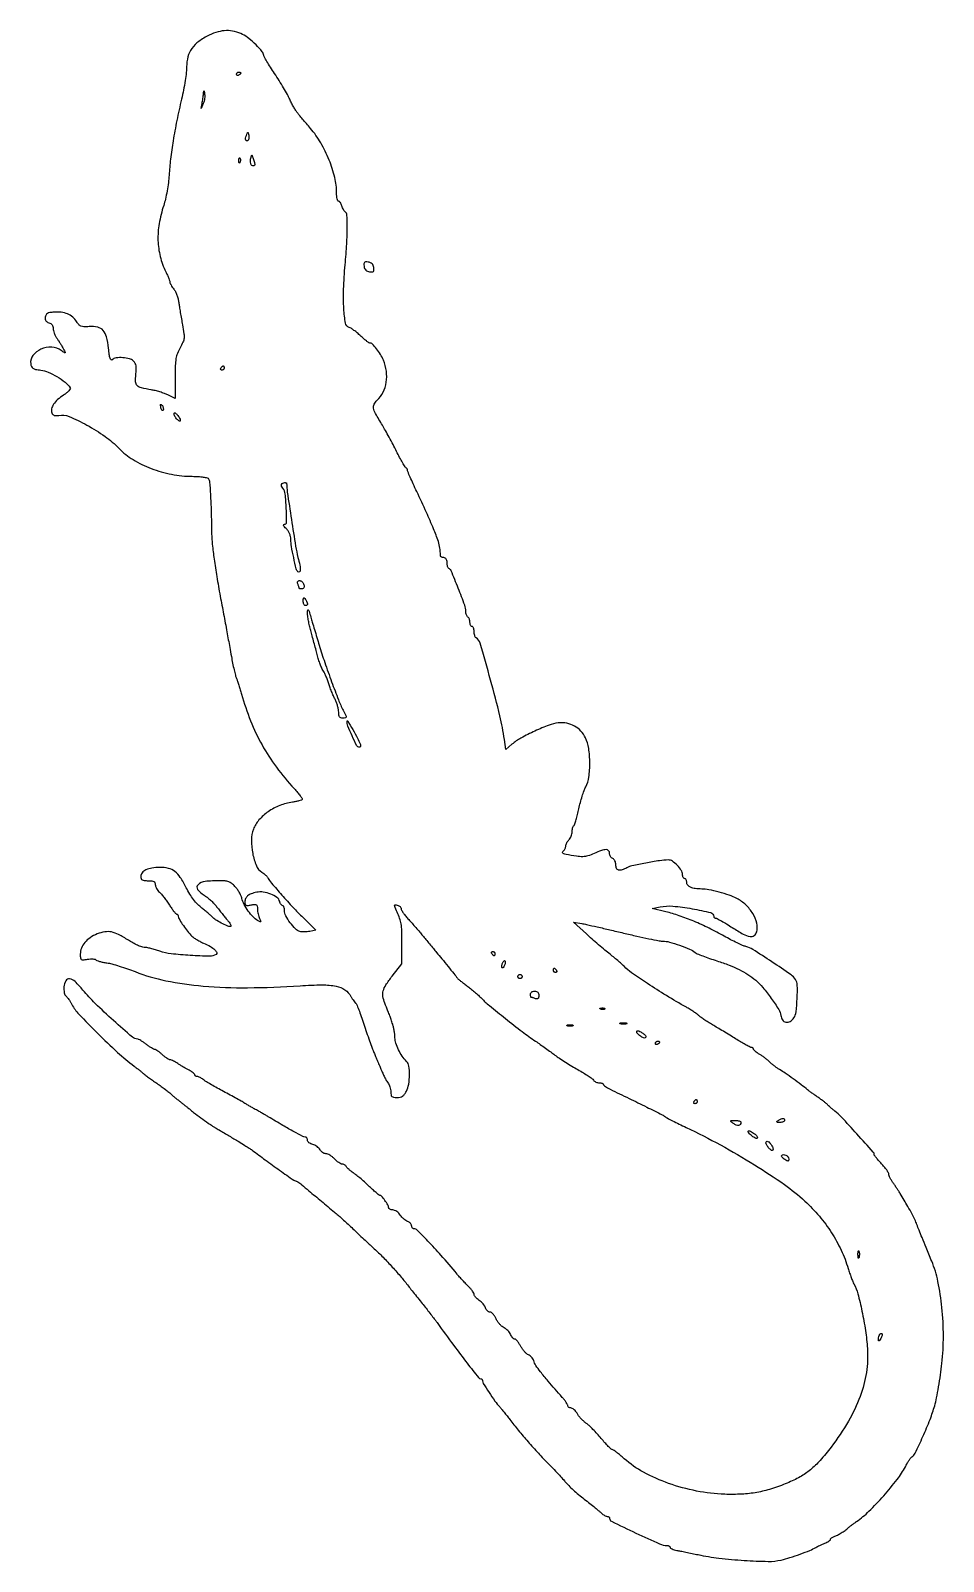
# Model space of a CAD drawing. Extents: x 0 to 438, y 0 to 735.
import ezdxf

# ---------------------------------------------------------------- set-up
doc = ezdxf.new("R2010")
doc.units = 0

msp = doc.modelspace()

# ---------------------------------------------------------------- linework, layer by layer
for points in [[(85.913597, 732.740857, 0.042995), (80.864112, 729.711215, 0.080965), (77.519706, 726.349855, 0.090559), (75.645674, 722.376046, 0.066247), (75.022924, 717.527494, -0.031135), (74.871372, 714.903408, -0.009069), (74.314004, 710.892451, -0.009076), (73.520654, 706.388743, -0.009596), (72.577386, 702, 0.007694), (70.322527, 691.699646, 0.009558), (68.55702, 682.052639, 0.010445), (67.307044, 673.246573, 0.015583), (66.616157, 665.5, -0.017926), (66.284015, 661.963202, -0.011949), (65.662148, 657.940625, -0.012038), (64.870625, 654.062818, -0.022986), (64.018383, 651, 0.036964), (61.849403, 642.267738, 0.050323), (61.290214, 634.176991, 0.05358), (62.35473, 626.546527, 0.051145), (65.022553, 619.189456, -0.008061), (65.779844, 617.555305, -0.010413), (66.419125, 616.03056, -0.008373), (66.903284, 614.742081, -0.085883), (67, 614.183165, 0.110041), (67.110414, 613.687546, 0.019515), (67.550185, 612.83749, 0.020284), (68.155911, 611.864898, 0.017045), (68.872969, 610.884859, -0.051713), (69.628545, 609.68614, -0.025242), (70.347544, 608.025552, -0.024728), (70.927703, 606.206208, -0.032705), (71.262672, 604.5, 0.006436), (71.547298, 602.499705, 0.002354), (71.999618, 599.67753, 0.002333), (72.523061, 596.596694, 0.002791), (73.045799, 593.700101, -0.00975), (73.75237, 589.447014, -0.062172), (73.798094, 587.264137, -0.081433), (73.289249, 585.394656, -0.022998), (71.906096, 582.700101, 0.036177), (70.617363, 580.017898, 0.05228), (69.913461, 577.485542, 0.03423), (69.585862, 574.160945, 0.007447), (69.5, 568.396358), (69.5, 558.292716), (66, 560.061293, 0.027524), (64.336719, 560.789852, 0.014596), (62.20625, 561.516327, 0.014484), (59.978169, 562.1341, 0.021736), (58, 562.531065, -0.018796), (53.305132, 563.444528, -0.139029), (51.330995, 564.53854, -0.188468), (50.535385, 566.339927, -0.040327), (50.665202, 569.820969, 0.018165), (50.866458, 572.283095, 0.054066), (50.760397, 573.969902, 0.077144), (50.334765, 575.233911, 0.076803), (49.545549, 576.311594, 0.132998), (47.56249, 577.449533, 0.049192), (44.354503, 577.961333, 0.048952), (41.170638, 577.840526, 0.163855), (39.324574, 576.924574, -0.404307), (38.797348, 576.915626, -0.128078), (38.333234, 577.648434, -0.041587), (37.924424, 579.420939, -0.009216), (37.535434, 582.513714, 0.033009), (36.582777, 587.975689, 0.122535), (34.973455, 591.047912, 0.159475), (32.38184, 592.559866, 0.068421), (28.339553, 592.864463, -0.019155), (25.765047, 592.80495, -0.089417), (24.314765, 593.089213, -0.11837), (23.26334, 593.820252, -0.045587), (22.199659, 595.259408, 0.079674), (20.348399, 597.43782, 0.077324), (17.890886, 598.954878, 0.070104), (14.873505, 599.753474, 0.050184), (11.378643, 599.818035, 0.023371), (9.397459, 599.561948, 0.08837), (8.228292, 599.133099, 0.135757), (7.551382, 598.439318, 0.090618), (7.197531, 597.380352, 0.066894), (7.189585, 596.405645, 0.114774), (7.469906, 595.647097, 0.115478), (8.054671, 595.093164, 0.068259), (8.947531, 594.723972, -0.078002), (9.801999, 594.351101, -0.089807), (10.454328, 593.747899, -0.088481), (10.860378, 592.946291, -0.073222), (11, 591.99799, 0.063279), (11.130544, 590.970624, 0.028395), (11.545851, 589.672112, 0.027552), (12.146895, 588.33131, 0.033578), (12.858217, 587.15437, -0.008685), (13.660653, 585.964669, -0.005853), (14.536774, 584.580559, -0.005896), (15.353071, 583.221313, -0.011641), (15.963043, 582.119873, -0.003644), (16.801037, 580.491131, -0.374126), (16.743262, 580.263073, -0.310814), (16.484841, 580.262045, -0.003074), (14.882319, 581.369873, 0.141431), (10.289667, 582.94304, 0.114156), (5.136887, 582.014371, 0.127408), (1.309174, 579.049238, 0.195987), (0.201424, 575.06506, 0.066522), (0.55638, 573.667521, 0.157233), (1.235368, 572.850661, 0.096573), (2.50069, 572.355743, 0.016428), (5.073796, 571.973585, -0.073533), (8.553263, 571.042787, -0.032436), (12.802558, 568.868005, -0.032433), (16.733799, 566.162689, -0.073748), (19.201315, 563.545596, -0.296793), (19.218827, 562.993997, -0.048587), (18.546776, 562.095844, -0.04012), (17.437669, 561.06029, -0.024897), (15.98827, 560.023066, 0.038119), (13.112405, 557.84791, 0.066982), (11.164729, 555.5969, 0.088998), (10.239667, 553.420971, 0.1488), (10.379562, 551.453261, 0.094293), (10.832367, 550.722019, 0.120904), (11.488948, 550.284596, 0.094108), (12.405311, 550.13729, 0.040173), (13.644489, 550.272372, -0.147337), (18.618901, 549.754741, -0.026143), (27.154443, 545.647089, -0.029079), (35.904989, 540.173812, -0.046491), (42.585627, 534.431612, 0.064375), (49.322389, 529.046609, 0.04528), (58.047189, 524.7752, 0.043536), (67.819733, 521.988808, 0.046804), (77.690983, 521.026308, -0.013357), (80.567925, 520.938904, -0.02117), (83.021124, 520.694205, -0.018744), (84.933222, 520.347771, -0.202841), (85.559724, 519.903364, -0.120261), (86.060882, 518.361183, -0.004657), (86.455982, 512.339154, -0.006882), (86.795154, 504.351645, -0.002819), (87.045183, 493.5, 0.021507), (87.353656, 488.399536, 0.008213), (88.204484, 481.333806, 0.007333), (89.483719, 472.922651, 0.00516), (91.158641, 463.5, -0.000424), (92.775263, 454.880004, -0.000437), (94.360724, 446.345028, -0.000422), (95.72206, 438.94579, -0.00187), (96.502924, 434.589457, 0.006677), (97.111809, 431.371031, 0.007144), (97.793862, 428.241983, 0.006822), (98.45469, 425.571096, 0.033012), (98.949295, 424.089457, -0.014396), (99.449732, 422.757513, -0.004872), (100.103005, 420.791903, -0.004841), (100.783206, 418.604167, -0.005543), (101.389801, 416.5, 0.027491), (105.700934, 403.68653, 0.032449), (111.199373, 392.139215, 0.032581), (118.124434, 381.439365, 0.028126), (126.706044, 371.163367, -0.011974), (128.287133, 369.389777, -0.018757), (129.550619, 367.783867, -0.013443), (130.478324, 366.434311, -0.28997), (130.483345, 365.973052, -0.173621), (130.105216, 365.671376, -0.015486), (128.924089, 365.307792, -0.018743), (127.446939, 364.961658, -0.013514), (125.777301, 364.682496, 0.059933), (119.754855, 363.09094, 0.057305), (114.182571, 360.100304, 0.060697), (109.741206, 356.139192, 0.090244), (107.063618, 351.6849, 0.08971), (106.108897, 346.506093, 0.049143), (106.721918, 340.062076, 0.049473), (108.482217, 334.204248, 0.152392), (111.095851, 331.058329, -0.015061), (112.041614, 330.404029, -0.017697), (112.89528, 329.726701, -0.016808), (113.570621, 329.110393, -0.096184), (113.845527, 328.71342, 0.071571), (115.211664, 326.518825, 0.004696), (120.087368, 320.835858, 0.007511), (125.432808, 314.904732, 0.011363), (130.2766, 309.921938), (137.0532, 303.26064), (134.175286, 302.685057, -0.025794), (132.934255, 302.502797, -0.020655), (131.585021, 302.4313, -0.021113), (130.328947, 302.469726, -0.048667), (129.398686, 302.629469, -0.131313), (127.261947, 303.876971, -0.03645), (124.715152, 306.849909, -0.036708), (122.619269, 310.177381, -0.122789), (122, 312.661029, 0.035944), (121.935518, 313.556835, 0.054403), (121.74051, 314.312927, 0.071193), (121.455234, 314.831101, 0.235566), (121.116631, 315, -0.182399), (120.740293, 315.142012, -0.059629), (120.33809, 315.591428, -0.050214), (119.973289, 316.242759, -0.038627), (119.706754, 317.013371, 0.174282), (118.388264, 318.936986, 0.061082), (115.407487, 320.576283, 0.058391), (111.837859, 321.541749, 0.089731), (108.646409, 321.44123, 0.034079), (106.019621, 320.689862, 0.086782), (104.305472, 319.708716, 0.118772), (103.341931, 318.418261, 0.101579), (103, 316.752555, 0.064245), (103.132282, 315.727289, 0.222791), (103.549617, 315.226803, 0.138433), (104.362172, 315.09383, 0.021125), (106, 315.35, -0.021191), (107.742435, 315.622297, -0.17342), (108.513848, 315.441041, -0.217403), (108.899671, 314.837046, -0.035091), (109, 313.409259, 0.034872), (109.078173, 312.289777, 0.023176), (109.315985, 311.024436, 0.023358), (109.663176, 309.811687, 0.04149), (110.075694, 308.858565, -0.008781), (110.701674, 307.637856, -0.326447), (110.650429, 307.347692, -0.315509), (110.354388, 307.30184, -0.008453), (109.116342, 307.937736, -0.080288), (106.936309, 309.600616, -0.034499), (104.600485, 312.430969, -0.034482), (102.627617, 315.63398, -0.06335), (101.559977, 318.5, 0.04823), (101.103904, 319.847097, 0.025152), (100.295367, 321.426562, 0.024764), (99.294679, 322.977729, 0.034497), (98.241586, 324.25, 0.038823), (96.687833, 325.648343, 0.073907), (95.221826, 326.463851, 0.065366), (93.462803, 326.874897, 0.024759), (90.937909, 327, 0.027846), (83.876743, 326.606444, 0.159668), (80.510458, 325.070657, 0.389451), (80.323315, 322.830727, 0.089694), (83.406234, 320.05795, -0.028085), (84.881077, 319.02775, -0.017296), (86.500369, 317.662532, -0.017328), (88.012674, 316.19694, -0.029513), (89.156234, 314.859529, 0.004554), (90.258405, 313.432105, 0.00241), (91.649762, 311.681123, 0.002398), (93.090449, 309.903423, 0.003709), (94.353592, 308.383138, -0.018805), (95.368489, 307.083763, -0.039962), (96.030174, 305.993797, -0.07282), (96.273162, 305.26138, -0.466435), (96.053932, 305, -0.104251), (94.490033, 305.32966, -0.016747), (91.66483, 306.690888, -0.01819), (88.924807, 308.255577, -0.077554), (87.5, 309.480324, 0.035036), (86.873494, 310.11871, 0.005824), (85.571339, 311.244979, 0.006365), (84.005136, 312.534251, 0.005597), (82.338602, 313.840504, -0.03822), (80.332632, 315.635687, -0.028075), (78.390426, 317.903294, -0.025788), (76.550283, 320.589817, -0.020839), (74.851397, 323.646225, 0.027998), (72.002081, 328.603941, 0.085271), (69.370136, 331.441982, 0.106011), (66.291771, 332.897592, 0.058232), (62.132029, 333.374413, 0.038731), (58.372698, 333.074435, 0.073331), (55.478778, 332.168286, 0.104993), (53.656695, 330.756868, 0.177455), (53, 328.964816, 0.091502), (53.180501, 327.986746, 0.175332), (53.695334, 327.390344, 0.105632), (54.68809, 327.082105, 0.022645), (56.5, 327, -0.023168), (58.266753, 326.918093, -0.098434), (59.275748, 326.618213, -0.167484), (59.808121, 326.051065, -0.105866), (60, 325.154988, 0.08514), (60.143724, 324.317062, 0.040644), (60.59178, 323.316394, 0.038742), (61.243687, 322.32067, 0.044557), (62.014571, 321.486814, -0.033294), (62.973803, 320.494939, -0.011176), (64.240894, 318.927257, -0.011063), (65.569508, 317.125092, -0.012432), (66.764571, 315.333614, 0.011536), (67.867108, 313.674401, 0.016996), (68.91678, 312.275, 0.012328), (69.836386, 311.188068, 0.213549), (70.25, 311.001788, -0.137434), (70.53601, 310.920924, -0.09992), (70.779687, 310.694881, -0.085901), (70.943744, 310.357295, -0.070361), (71, 309.959507, 0.135579), (71.315336, 308.817962, 0.011295), (72.966192, 306.194254, 0.015732), (74.967774, 303.364739, 0.018578), (77.040292, 300.824175, 0.057204), (77.934621, 300.01561, 0.016956), (79.472794, 298.992643, 0.016775), (81.292731, 297.952, 0.017354), (83.158185, 297.048176, -0.02343), (86.435781, 295.410706, -0.057974), (88.608854, 293.839583, -0.124098), (89.466726, 292.536027, -0.351583), (89.126839, 291.578391, -0.144876), (86.123974, 290.76081, -0.00891), (76.767665, 291.132887, -0.01317), (67.542828, 291.908709, -0.05751), (62.212487, 293.129449, 0.011951), (60.023401, 293.845489, 0.012214), (57.818358, 294.450526, 0.012047), (55.880866, 294.882312, 0.048834), (54.678765, 295, -0.087801), (53.478366, 295.21243, -0.018957), (51.518671, 296.013884, -0.019229), (49.291051, 297.130279, -0.017328), (47.075249, 298.45152, 0.023257), (42.39215, 301.169243, 0.070755), (38.929244, 302.386596, 0.089933), (35.751734, 302.441854, 0.054709), (32.122548, 301.432357, 0.05269), (28.739473, 299.645674, 0.070718), (26.164421, 297.330169, 0.079735), (24.556486, 294.63604, 0.095022), (24, 291.734299, 0.025504), (24.092359, 289.924823, 0.218184), (24.493382, 289.242936, 0.178214), (25.324167, 289.024766, 0.016241), (27.481677, 289.303314, -0.023555), (28.852035, 289.459901, -0.032568), (30.089256, 289.461831, -0.034018), (31.062334, 289.333066, -0.207308), (31.46938, 289.049544, 0.170417), (31.908498, 288.694715, 0.016702), (33.225686, 288.27476, 0.019617), (34.876733, 287.877698, 0.014303), (36.737703, 287.561743, -0.030361), (39.160756, 287.069873, -0.009621), (42.70674, 286.04937, -0.009566), (46.624964, 284.75703, -0.010497), (50.370347, 283.352733, 0.045725), (65.049042, 278.999162, 0.027898), (82.960405, 276.45391, 0.023546), (104.292679, 275.636676, 0.014399), (129.466854, 276.583397, -0.013629), (140.215173, 277.004176, -0.054414), (146.766337, 276.367711, -0.095465), (150.988702, 274.602781, -0.120737), (153.845867, 271.5, 0.012436), (154.530651, 270.327959, 0.015994), (155.220389, 269.288007, 0.013837), (155.840918, 268.463703, 0.118887), (156.202266, 268.182578, -0.193738), (156.566674, 267.801888, -0.003443), (157.621323, 265.114141, -0.008076), (158.791771, 261.91656, -0.005231), (160.046937, 258.182578, 0.003565), (161.37682, 254.182216, 0.003481), (162.773985, 250.169257, 0.00343), (164.049482, 246.662611, 0.013039), (164.917766, 244.5, -0.001293), (165.713666, 242.644932, -0.000695), (166.686173, 240.353125, -0.000692), (167.671224, 238.013724, -0.001086), (168.510723, 236, 0.01112), (169.320886, 234.161414, 0.011075), (170.213057, 232.35812, 0.010975), (171.061392, 230.818212, 0.042035), (171.687627, 229.921259, -0.065074), (172.191037, 229.124624, -0.033535), (172.61449, 228.021591, -0.032659), (172.903612, 226.809794, -0.042254), (173, 225.671259, 0.040518), (173.117306, 224.22606, 0.170896), (173.528363, 223.474527, 0.153326), (174.350035, 223.100187, 0.030811), (175.97432, 223, 0.050655), (177.498933, 223.154855, 0.094752), (178.64116, 223.626222, 0.088588), (179.57769, 224.511084, 0.03997), (180.47432, 225.95034, 0.078974), (181.586681, 229.311184, 0.038794), (181.967779, 233.812775, 0.037013), (181.682167, 238.063878, 0.162488), (180.573342, 240.283801, -0.047728), (178.514, 242.778887, -0.034335), (176.699335, 245.904717, -0.035008), (175.411805, 249.060664, -0.079206), (175.003738, 251.600777, 0.026791), (174.92523, 253.032632, 0.014308), (174.683133, 254.789222, 0.014206), (174.332618, 256.573425, 0.021475), (173.917566, 258.100777, 0.004277), (173.171376, 260.376558, 0.007688), (172.514663, 262.228543, 0.005384), (171.660832, 264.450256, 0.001145), (170.124512, 268.297053, -0.054639), (169.229927, 271.491012, -0.10771), (169.362776, 274.110472, -0.078466), (170.641047, 276.958512, -0.019344), (173.61668, 281.151634), (178.233359, 287.151355), (178.36668, 296.825678, 0.008956), (178.344981, 302.076528, 0.02934), (178.06527, 305.534715, 0.040346), (177.446684, 308.300706, 0.033117), (176.360415, 311.127506, -0.004267), (175.023406, 314.085206, -0.089137), (174.795234, 315.024864, -0.42294), (175.113502, 315.373538, -0.071744), (176.110415, 315.260875, -0.058621), (176.832958, 314.978225, -0.064486), (177.444934, 314.542448, -0.073272), (177.859317, 314.026789, -0.133446), (178, 313.509061, 0.135836), (178.194069, 312.807893, 0.017339), (179.052549, 311.482342, 0.019263), (180.211027, 309.951811, 0.014942), (181.583146, 308.375692, -0.004736), (183.18486, 306.609943, -0.00289), (185.044006, 304.496506, -0.002896), (186.862216, 302.380729, -0.005132), (188.333146, 300.612413, 0.001333), (189.797756, 298.824232, 0.000734), (191.597862, 296.644878, 0.000732), (193.429959, 294.439994, 0.001175), (195, 292.565077, -0.00339), (197.485327, 289.570281, -0.001897), (200.469551, 285.895935, -0.001777), (203.273131, 282.391698, -0.006824), (204.979427, 280.182108, 0.059571), (205.365878, 279.777884, 0.004716), (206.522082, 278.843982, 0.006348), (207.930023, 277.757323, 0.004819), (209.5, 276.600616, -0.012545), (211.250059, 275.26903, -0.008163), (213.20625, 273.648444, -0.00821), (215.064378, 272.003594, -0.015456), (216.5, 270.606165, 0.028296), (220.305985, 267.087083, 0.00481), (227.990623, 260.872143, 0.00563), (236.121857, 254.572233, 0.012426), (242.5, 249.989277, -0.003743), (244.726836, 248.447119, -0.00239), (247.293399, 246.622704, -0.002401), (249.792226, 244.810142, -0.004474), (251.796677, 243.313694, 0.014733), (253.914133, 241.799526, 0.006474), (256.800306, 239.915317, 0.0064), (259.915796, 237.993939, 0.008531), (262.796677, 236.333883, -0.009149), (265.422267, 234.816608, -0.011908), (267.765808, 233.32731, -0.009626), (269.656937, 232.007888, -0.098986), (270.29969, 231.311045, 0.091313), (270.748767, 230.809069, 0.053544), (271.437375, 230.385119, 0.051163), (272.244351, 230.097269, 0.060172), (273.04969, 230, -0.037752), (273.796563, 229.943527, -0.056619), (274.427096, 229.77305, -0.074358), (274.857658, 229.523305, -0.228017), (275, 229.227404, 0.217267), (275.175625, 228.842315, 0.024101), (275.954687, 228.229101, 0.025859), (277.005036, 227.560391, 0.018123), (278.25, 226.913848, -0.002164), (287.334952, 222.558034, -0.002634), (295.803942, 218.397132, -0.001145), (303.261735, 214.662814, -0.048537), (304.765284, 213.712781, 0.043651), (305.647054, 213.143519, 0.003152), (308.224714, 211.802483, 0.004399), (311.327503, 210.247321, 0.003311), (314.765284, 208.590079, -0.014671), (331.167977, 200.218499, -0.013478), (347.530162, 190.670948, -0.01393), (361.86944, 181.214295, -0.034373), (371.667373, 173.297648, -0.030006), (378.645575, 165.992179, -0.032548), (384.496603, 158.09122, -0.033472), (389.130527, 149.717301, -0.036032), (392.476394, 141, 0.006913), (393.191997, 138.752681, 0.007121), (393.962736, 136.548215, 0.006921), (394.684112, 134.657145, 0.029891), (395.19406, 133.568391, -0.058673), (397.111041, 128.777025, -0.014119), (399.107297, 120.444302, -0.014918), (400.773766, 111.131307, -0.019284), (401.715433, 102.5, -0.056439), (401.228416, 91.088518, -0.049521), (398.22489, 79.536636, -0.044183), (392.603042, 67.645773, -0.030118), (384.275567, 55.213013, -0.019109), (379.031508, 48.841026, -0.03923), (374.373599, 44.364324, -0.043488), (369.403148, 40.962234, -0.029714), (363.249351, 37.960032, -0.022305), (355.634288, 35.181384, -0.032092), (348.667657, 33.468322, -0.031781), (341.487709, 32.650533, -0.021293), (333.220517, 32.590258, -0.039668), (319.755816, 34.13988, -0.036651), (306.331909, 37.813869, -0.038293), (294.297022, 43.144593, -0.059769), (285.036036, 49.657509, 0.008595), (283.120402, 51.321182, 0.012299), (281.361321, 52.724393, 0.008235), (279.858909, 53.82505, 0.155177), (279.308775, 54, -0.190443), (278.779515, 54.209174, -0.008817), (277.366146, 55.580748, -0.013573), (275.728087, 57.319366, -0.009225), (273.955704, 59.38127, 0.01121), (272.055719, 61.573945, 0.010726), (270.0318, 63.712457, 0.010722), (268.16543, 65.522318, 0.037373), (266.854678, 66.569059, -0.034602), (265.720827, 67.464299, -0.020714), (264.498437, 68.671001, -0.020688), (263.375979, 69.979375, -0.033545), (262.548142, 71.187789, 0.035095), (261.80597, 72.263994, 0.040247), (260.950892, 73.173913, 0.044281), (260.112476, 73.807985, 0.140667), (259.443464, 74, -0.066295), (258.89167, 74.073485, -0.083427), (258.424018, 74.288673, -0.099314), (258.111243, 74.607962, -0.145288), (258, 74.982716, 0.13149), (257.852136, 75.53526, 0.016482), (257.192187, 76.597497, 0.01847), (256.303078, 77.827706, 0.014352), (255.25, 79.099861, -0.002488), (248.460668, 86.916422, -0.012502), (244.79493, 91.401576, -0.021843), (242.647601, 94.431658, -0.067504), (241.58568, 96.698848, 0.059412), (241.18906, 97.582431, 0.047928), (240.570252, 98.419853, 0.049584), (239.835638, 99.089999, 0.083473), (239.09501, 99.469845, -0.099717), (238.274236, 99.924768, -0.032259), (237.271504, 100.895883, -0.0307), (236.268649, 102.147399, -0.03005), (235.418759, 103.520997, 0.021489), (234.625596, 104.853331, 0.029125), (233.791384, 105.978043, 0.029156), (233.022182, 106.795973, 0.191748), (232.509725, 107, -0.161494), (232.043527, 107.154608, -0.049572), (231.488457, 107.660937, -0.043818), (230.9412, 108.388878, -0.035922), (230.487128, 109.25, 0.054469), (229.951303, 110.180936, 0.036555), (229.155696, 111.117551, 0.036733), (228.239772, 111.921061, 0.058305), (227.340772, 112.448044, -0.075913), (226.40076, 113.044294, -0.033304), (225.35328, 114.08755, -0.031991), (224.368628, 115.364478, -0.037003), (223.60695, 116.698044, 0.033232), (222.897666, 117.961886, 0.040906), (222.069312, 119.030051, 0.045661), (221.247888, 119.777306, 0.163149), (220.583566, 120, -0.123152), (219.981665, 120.150534, -0.06996), (219.371409, 120.595326, -0.062992), (218.845511, 121.251737, -0.060651), (218.491544, 122.026641, 0.066441), (218.072187, 122.917368, 0.032743), (217.325166, 123.92454, 0.031785), (216.399373, 124.884697, 0.040028), (215.424157, 125.641651, -0.032408), (214.496392, 126.339407, -0.037271), (213.712096, 127.121721, -0.040459), (213.162842, 127.873013, -0.138477), (213, 128.449712, 0.129049), (212.832944, 129.086192, 0.024964), (212.192188, 130.100818, 0.025053), (211.302792, 131.239046, 0.020842), (210.25, 132.357738, -0.008178), (209.001142, 133.619189, -0.004471), (207.509338, 135.204294, -0.004454), (206.022185, 136.842067, -0.007074), (204.781787, 138.273036, 0.005032), (197.068803, 147.244792, 0.01023), (190.79395, 154.108347, 0.006125), (185.691566, 159.335383, 0.198865), (184.086623, 160, -0.13091), (183.672238, 160.110386, -0.100639), (183.319195, 160.42083, -0.088347), (183.081734, 160.885222, -0.074246), (183, 161.432612, 0.118298), (182.857712, 162.025594, 0.070587), (182.438779, 162.622519, 0.064267), (181.819905, 163.132833, 0.063551), (181.08946, 163.471607, -0.07014), (180.242028, 163.878229, -0.032245), (179.266465, 164.622784, -0.031143), (178.324174, 165.552412, -0.037482), (177.566407, 166.538994, 0.050679), (176.803056, 167.480438, 0.046836), (175.846842, 168.27708, 0.050042), (174.851154, 168.822331, 0.100589), (173.976947, 169, -0.061171), (173.218524, 169.093136, -0.078141), (172.570955, 169.367188, -0.094709), (172.130979, 169.773113, -0.153736), (171.966731, 170.25, 0.133193), (171.598094, 171.478877, 0.020685), (170.1563, 173.597103, 0.017375), (168.553295, 175.604985, 0.218981), (167.694607, 176, -0.17713), (167.377654, 176.11592, -0.002928), (165.926084, 177.356286, -0.007179), (164.250677, 178.847548, -0.004658), (162.354899, 180.617144, 0.00736), (160.312785, 182.502792, 0.0071), (158.191752, 184.350601, 0.007045), (156.278044, 185.924828, 0.025621), (155, 186.843137, -0.018948), (153.984255, 187.552626, -0.01762), (152.999466, 188.353626, -0.017922), (152.175138, 189.127624, -0.055181), (151.70031, 189.725993, 0.063758), (151.299815, 190.213344, 0.051316), (150.760705, 190.625761, 0.052945), (150.171833, 190.906376, 0.08493), (149.624624, 191, -0.122224), (148.981223, 191.159664, -0.029337), (148.033542, 191.734375, -0.028403), (146.992822, 192.543066, -0.024812), (146, 193.5, 0.03427), (144.969137, 194.456684, 0.034071), (143.815321, 195.265625, 0.036114), (142.711176, 195.828096, 0.100071), (141.86087, 196, -0.090827), (141.101252, 196.139136, -0.057642), (140.299991, 196.55371, -0.055495), (139.580483, 197.164069, -0.066351), (139.061561, 197.884972, 0.073467), (138.491851, 198.653249, 0.041762), (137.606969, 199.402494, 0.040655), (136.567588, 200.022487, 0.052717), (135.526378, 200.404024, -0.051966), (134.560052, 200.756478, -0.060931), (133.742123, 201.286871, -0.071091), (133.186392, 201.905549, -0.148556), (133, 202.519052, 0.07177), (132.918345, 203.084992, 0.086921), (132.680542, 203.564972, 0.100388), (132.327199, 203.885853, 0.135109), (131.912485, 204, -0.12182), (130.732971, 204.291706, -0.004348), (126.592713, 206.519179, -0.006777), (121.247999, 209.549872, -0.002923), (114.204857, 213.726255, 0.002861), (112.639759, 214.654576, 0.002539), (111.000802, 215.602927, 0.002549), (109.516947, 216.441492, 0.007817), (108.5, 216.988697, -0.008402), (107.494899, 217.531047, -0.002894), (106.059375, 218.348053, -0.002875), (104.486643, 219.267331, -0.003329), (103, 220.16122, 0.007936), (101.158974, 221.245221, 0.002388), (98.325, 222.836007, 0.002392), (95.128107, 224.59053, 0.002595), (92, 226.266919, -0.005203), (89.01268, 227.887966, -0.006256), (86.23937, 229.476203, -0.00541), (83.938075, 230.866406, -0.041211), (82.921259, 231.618142, 0.032721), (82.23074, 232.146984, 0.030638), (81.462216, 232.594079, 0.032063), (80.730609, 232.904723, 0.084559), (80.171259, 233, -0.069228), (79.7236, 233.06228, -0.085359), (79.344057, 233.244112, -0.099985), (79.090286, 233.514121, -0.139673), (79, 233.83102, 0.194563), (78.836128, 234.236207, 0.031089), (78.192187, 234.824168, 0.030501), (77.303136, 235.454646, 0.02248), (76.25, 236.044984, -0.010245), (75.005216, 236.703263, -0.005852), (73.528091, 237.546336, -0.005842), (72.061196, 238.429677, -0.009644), (70.84563, 239.213964, 0.016604), (69.752826, 239.897694, 0.019), (68.664274, 240.475352, 0.018468), (67.712215, 240.892492, 0.094283), (67.147151, 241, -0.127011), (66.584154, 241.145359, -0.020926), (65.617347, 241.734375, -0.021844), (64.514836, 242.54282, -0.017756), (63.405499, 243.5, 0.015704), (62.305187, 244.457297, 0.019997), (61.229903, 245.265625, 0.018353), (60.295696, 245.861685, 0.133591), (59.787255, 246, -0.120926), (59.255898, 246.130417, -0.01393), (58.174196, 246.734375, -0.01613), (56.911369, 247.54263, -0.012503), (55.588887, 248.5, 0.010379), (54.277938, 249.457531, 0.013971), (53.050283, 250.265625, 0.011015), (52.004716, 250.881304, 0.128234), (51.549513, 251, -0.179445), (48.987976, 251.949898, -0.004947), (39.915776, 259.908684, -0.010977), (31.191745, 268.068006, -0.027036), (25.261571, 274.525963, 0.028928), (21.53218, 278.556568, 0.151358), (18.863928, 279.898278, 0.319694), (17.08457, 279.031351, 0.101281), (16.171288, 276.04414, 0.033915), (16.131789, 274.583101, 0.044503), (16.304365, 273.260229, 0.051591), (16.658213, 272.198714, 0.120556), (17.171288, 271.54414, -0.05342), (17.783704, 270.94699, -0.017687), (18.550316, 269.950837, -0.017384), (19.328165, 268.778415, -0.018897), (20, 267.586368, 0.070794), (23.267507, 262.978198, 0.008042), (32.21967, 253.823674, 0.010572), (41.907228, 244.628169, 0.022269), (49.878286, 238, -0.003145), (51.224898, 236.964708, -0.003227), (52.54681, 235.921331, -0.003125), (53.68213, 235.00158, -0.013589), (54.336369, 234.434319, 0.024687), (55.070046, 233.826164, 0.003259), (56.69495, 232.625816, 0.003775), (58.643209, 231.228532, 0.003157), (60.731547, 229.774201, -0.004917), (62.8329, 228.299799, -0.005552), (64.820679, 226.84204, -0.005098), (66.483388, 225.567338, -0.030051), (67.30557, 224.839882, 0.017367), (68.035293, 224.160483, 0.004977), (69.212009, 223.159215, 0.005003), (70.562938, 222.055425, 0.005297), (71.910393, 221, -0.00212), (73.244715, 219.968475, -0.002188), (74.556241, 218.9364, -0.002112), (75.684908, 218.032401, -0.00936), (76.336369, 217.485618, 0.017065), (78.349312, 215.84831, 0.003914), (81.862713, 213.22753, 0.003843), (85.41047, 210.665821, 0.018238), (87.503948, 209.290577, 0.001411), (88.635359, 208.609403, 0.000276), (90.67616, 207.390082, 0.000293), (93.056525, 205.971552, 0.000271), (95.5, 204.519145, -0.001237), (100.016476, 201.82273, -0.004061), (102.980156, 200.010499, -0.005941), (105.04133, 198.692778, -0.016543), (106.445419, 197.703504, 0.004388), (112.794823, 192.994901, 0.003577), (119.671867, 188.062833, 0.000679), (126.498009, 183.254725, 0.149968), (127.242394, 183.012517, -0.121465), (127.656525, 182.902968, -0.016735), (128.429881, 182.445871, -0.018387), (129.323594, 181.829115, -0.014623), (130.242394, 181.101086, 0.000924), (133.656807, 178.239919, 0.000189), (139.706352, 173.193472, 0.000111), (145.938206, 168.001279, 0.002509), (147.742583, 166.513873, -0.013728), (148.511886, 165.850171, -0.001324), (150.331513, 164.1822, -0.001683), (152.489203, 162.180337, -0.001328), (154.811058, 160, 0.000806), (157.329371, 157.630224, 0.000624), (160.08048, 155.056176, 0.00063), (162.65475, 152.659665, 0.001517), (164.568475, 150.893365, -0.012439), (168.695754, 146.913613, -0.008508), (173.190014, 142.201129, -0.008534), (177.494523, 137.368048, -0.013087), (181.038983, 133.023952, 0.00198), (182.6847, 130.912917, 0.00096), (184.805201, 128.225588, 0.000952), (187.024502, 125.43505, 0.00137), (189, 122.97461, -0.002217), (190.851084, 120.661113, -0.002181), (192.691834, 118.31859, -0.002143), (194.287498, 116.251417, -0.008323), (195.248797, 114.950658, 0.003546), (203.182844, 103.997482, 0.007041), (209.653286, 95.451689, 0.002767), (215.061499, 88.592635, 0.224648), (216.25, 88.010252, -0.125208), (216.53606, 87.933299, -0.099261), (216.779687, 87.723988, -0.088912), (216.943471, 87.413783, -0.07726), (217, 87.050132, 0.141217), (217.372051, 85.759097, 0.005273), (220.132563, 81.468412, 0.010337), (223.002983, 77.298917, 0.027829), (225.262833, 74.5, -0.010467), (226.161932, 73.46228, -0.003523), (227.430553, 71.9125, -0.003503), (228.81007, 70.178084, -0.004006), (230.104119, 68.5, 0.009698), (234.194575, 63.318674, 0.007429), (238.857589, 57.810953, 0.007261), (243.818556, 52.288774, 0.007866), (248.80927, 47.060619, -0.003596), (251.385555, 44.407497, -0.003778), (253.880994, 41.760624, -0.003621), (256.000248, 39.445053, -0.016861), (257.166814, 38.060619, 0.035234), (258.360344, 36.745375, 0.008246), (260.545479, 34.722144, 0.00846), (263.143164, 32.473345, 0.008217), (265.840427, 30.291359, -0.00257), (268.506288, 28.184143, -0.003023), (271.009017, 26.159983, -0.002655), (273.10333, 24.426437, -0.018765), (274.083888, 23.541359, 0.033012), (274.776019, 22.951501, 0.032242), (275.545054, 22.452774, 0.033966), (276.276533, 22.105761, 0.094039), (276.833888, 22, -0.085067), (277.279194, 21.923686, -0.093521), (277.657455, 21.704109, -0.100408), (277.910429, 21.37694, -0.115017), (278, 20.992711, 0.28757), (278.860576, 19.620158, 0.002435), (290.665069, 13.977952, 0.004728), (302.011265, 8.753135, 0.105915), (305.526751, 8, -0.057065), (306.090254, 7.935478, -0.076396), (306.567233, 7.744685, -0.095432), (306.886946, 7.462407, -0.165799), (307, 7.130842, 0.252801), (307.20128, 6.758184, 0.040279), (307.954687, 6.346765, 0.036356), (309.004941, 5.967395, 0.024378), (310.25, 5.682161, -0.004392), (311.958128, 5.36207, -0.001256), (314.601562, 4.835732, -0.001264), (317.58165, 4.226737, -0.001341), (320.5, 3.614499, 0.023123), (330.451449, 1.975487, 0.013098), (342.619758, 0.867512, 0.011534), (354.081737, 0.391081, 0.060881), (360.32834, 1.037629, 0.019972), (364.508918, 2.170764, 0.011402), (369.464071, 3.853811, 0.010941), (374.096133, 5.66169, 0.036773), (377, 7.127663, -0.018969), (377.764166, 7.548197, -0.00707), (378.867188, 8.082398, -0.006994), (380.087183, 8.631443, -0.008403), (381.25, 9.112271, 0.023118), (382.303241, 9.584532, 0.032303), (383.192187, 10.108161, 0.033603), (383.834863, 10.61117, 0.213018), (384, 10.981194, -0.172789), (384.12214, 11.324078, -0.055328), (384.514063, 11.708591, -0.047624), (385.080226, 12.071593, -0.037772), (385.75, 12.354336, 0.037479), (387.294759, 13.005387, 0.018547), (389.152255, 14.046539, 0.018329), (391.002502, 15.271022, 0.026111), (392.542685, 16.5, -0.01556), (393.15997, 17.014237, -0.004152), (394.174469, 17.79375, -0.004205), (395.342992, 18.660937, -0.004328), (396.51489, 19.5, 0.04041), (402.454631, 24.437274, 0.0175), (409.552533, 31.882351, 0.017331), (416.040459, 39.71335, 0.046401), (419.91203, 45.827564, -0.012514), (420.774816, 47.419075, -0.015226), (421.664308, 48.862582, -0.013819), (422.475528, 50.02244, -0.095099), (422.985322, 50.490928, 0.143772), (424.651188, 52.346288, 0.006314), (428.335843, 60.308493, 0.01169), (431.790882, 68.539673, 0.024794), (433.99419, 75.090387, 0.019121), (434.892631, 78.81585, 0.007173), (435.875857, 84.097264, 0.007094), (436.783392, 89.885364, 0.008553), (437.465439, 95.347107, 0.026898), (438.171451, 108.569159, 0.024753), (437.491956, 122.165847, 0.025908), (435.585623, 134.67478, 0.04779), (432.56199, 144.5, -0.000621), (429.862097, 151.016115, -0.001601), (427.932642, 155.731966, -0.002172), (426.509091, 159.287636, -0.004883), (425.467324, 162, 0.020058), (424.466285, 164.387263, 0.01386), (423.152598, 167.006548, 0.008168), (421.12161, 170.646562, 0.001784), (417.5, 176.844144, 0.011329), (416.965624, 177.705907, 0.003619), (416.132812, 178.963397, 0.003609), (415.18476, 180.350905, 0.004021), (414.25, 181.675115, -0.018339), (413.388062, 182.973528, -0.020584), (412.65839, 184.283517, -0.020365), (412.133204, 185.439873, -0.095072), (411.991326, 186.15437, 0.13149), (411.790108, 186.887332, 0.019657), (410.959623, 188.186675, 0.020962), (409.828783, 189.674404, 0.0167), (408.491326, 191.183246, -0.008468), (407.153688, 192.643157, -0.012232), (406.025577, 193.981627, -0.007977), (405.136979, 195.126801, -0.162393), (405, 195.53743, 0.18478), (404.537057, 196.747343, 0.001165), (396.644647, 205.509758, 0.003674), (389.276406, 213.532686, 0.040382), (386.051343, 216.476512, -0.007424), (385.001219, 217.315278, -0.007005), (383.955707, 218.200961, -0.006984), (383.051762, 219.011227, -0.024122), (382.5, 219.57145, 0.036949), (381.89996, 220.150246, 0.007799), (380.765625, 221.063641, 0.008129), (379.413284, 222.083324, 0.007631), (378, 223.080692, -0.00352), (376.550001, 224.086218, -0.003333), (375.0875, 225.130387, -0.00331), (373.805504, 226.071648, -0.011675), (373, 226.701063, 0.010494), (369.992432, 229.062618, 0.005182), (366.079072, 231.941789, 0.005004), (362.235385, 234.650782, 0.015868), (359.590339, 236.354363, -0.01588), (358.281224, 237.19756, -0.012132), (356.902685, 238.198949, -0.012304), (355.656349, 239.200858, -0.0281), (354.780503, 240.029808, 0.028333), (353.908326, 240.854516, 0.012687), (352.675898, 241.841808, 0.012512), (351.316682, 242.822489, 0.016608), (350.030503, 243.641053, -0.017873), (348.869752, 244.383922, -0.024801), (347.89021, 245.13577, -0.022999), (347.164618, 245.812028, -0.196104), (347, 246.215608, 0.122412), (346.925644, 246.514768, 0.100761), (346.716162, 246.769585, 0.091171), (346.402831, 246.940776, 0.079719), (346.033741, 247, -0.118397), (345.414373, 247.148747, -0.006259), (343.601525, 248.101563, -0.009564), (341.463006, 249.313405, -0.006794), (339.110729, 250.75, 0.002715), (336.45101, 252.404293, 0.001788), (333.374362, 254.279688, 0.001799), (330.36806, 256.082743, 0.003476), (327.947473, 257.5, -0.008243), (325.822343, 258.77162, -0.008266), (323.742295, 260.111443, -0.008129), (321.967095, 261.339066, -0.032376), (320.943233, 262.177252, 0.030403), (319.964961, 262.984577, 0.009473), (318.403774, 264.076232, 0.00943), (316.60957, 265.232386, 0.010269), (314.822748, 266.286575, -0.008403), (305.250288, 271.886087, -0.009139), (296.138648, 277.654254, -0.008203), (288.527335, 282.85086, -0.051832), (285, 285.93853, 0.02486), (284.105229, 286.811198, 0.004765), (282.390039, 288.296383, 0.005067), (280.352301, 289.991919, 0.004647), (278.22141, 291.696012, -0.007562), (275.764145, 293.684713, -0.003735), (272.700275, 296.281069, -0.003705), (269.560567, 299.022992, -0.005405), (266.838544, 301.488995), (260.734267, 307.140478), (264.617134, 306.461226, -0.011446), (266.978668, 305.992161, -0.001418), (272.09429, 304.838526, -0.001673), (278.162562, 303.430584, -0.001384), (284.618746, 301.890987, 0.003761), (291.002446, 300.400717, 0.00495), (296.848979, 299.142829, 0.003642), (301.758207, 298.174553, 0.046853), (303.618746, 297.999496, -0.068139), (306.685373, 297.579086, -0.016253), (311.607853, 296.030388, -0.016083), (316.412717, 294.169642, -0.07125), (319, 292.604996, 0.07214), (320.032341, 291.983187, 0.007263), (322.703125, 290.905352, 0.00899), (325.943791, 289.718484, 0.007039), (329.5, 288.543893, -0.015292), (335.373813, 286.495697, -0.02465), (340.220736, 284.357955, -0.027897), (344.364942, 281.98263, -0.030352), (348.098256, 279.220834, -0.044927), (351.521808, 275.783537, -0.017968), (355.586539, 270.520922, -0.014522), (359.180903, 265.183825, -0.112943), (360.171919, 262.370823, 0.12224), (360.978797, 260.207906, 0.197358), (362.598546, 259.14495, 0.183382), (364.595651, 259.491235, 0.106744), (366.403443, 261.165608, 0.125041), (367.488188, 264.028178, 0.017113), (367.997825, 270.448916, 0.01641), (368.076259, 276.89446, 0.139742), (367.234687, 279.631166, 0.098501), (365.053856, 281.869491, 0.004224), (355.888733, 288.053838, 0.004819), (346.711171, 294.007914, 0.081074), (343.395402, 295.425751, -0.041995), (341.819776, 295.958799, -0.008637), (339.147399, 297.176125, -0.00903), (336.083726, 298.7046, -0.008386), (333, 300.379651, 0.014235), (325.732313, 304.217995, 0.015356), (318.437168, 307.534843, 0.016253), (311.42101, 310.20394, 0.022903), (305, 312.086634), (298.5, 313.673268), (302.208842, 314.440203, -0.073095), (308.374229, 314.798082, -0.022933), (317.562697, 313.561203, -0.01477), (326.500962, 311.663523, -0.345896), (328, 309.755889, 0.127324), (328.074617, 309.467619, 0.100755), (328.28459, 309.222042, 0.089551), (328.598686, 309.056946, 0.076477), (328.968818, 309, -0.124736), (329.602845, 308.839328, -0.005009), (331.696455, 307.678125, -0.008533), (334.15834, 306.224119, -0.00591), (336.893923, 304.5, 0.016592), (342.160963, 301.335544, 0.083659), (345.384833, 300.191874, 0.204243), (347.369673, 300.65446, 0.174998), (348.576027, 302.446893, 0.121238), (348.595286, 306.628775, 0.07524), (346.733461, 311.198516, 0.068957), (343.375512, 315.395589, 0.070383), (339.024232, 318.487469, 0.037349), (335.454912, 320.007446, 0.016276), (330.523587, 321.507918, 0.015897), (325.606405, 322.664603, 0.048585), (322.20121, 323.013655, -0.03019), (319.0953, 323.217126, -0.070385), (316.851623, 323.829195, -0.110333), (315.494429, 324.811759, -0.183103), (315, 326.116631, 0.051125), (314.926121, 326.837272, 0.071066), (314.70625, 327.44676, 0.091136), (314.381701, 327.856513, 0.181749), (314, 328, -0.187497), (313.618192, 328.148393, -0.089364), (313.29375, 328.574148, -0.069187), (313.073763, 329.206578, -0.049189), (313, 329.954545, 0.145505), (312.403374, 331.961324, 0.048134), (310.464622, 334.387658, 0.047979), (308.117836, 336.382693, 0.15972), (306.204545, 336.957626, 0.031438), (301.939795, 336.582607, 0.008725), (295.316138, 335.459144, 0.006271), (288.730732, 334.137881, 0.075378), (286.315741, 333.226062, -0.042178), (283.979742, 332.162672, -0.146963), (282.34249, 332.079029, -0.228394), (281.360095, 332.889633, -0.10838), (281, 334.531385, 0.055002), (280.888458, 335.542288, 0.057561), (280.559375, 336.488259, 0.06413), (280.074238, 337.232199, 0.125259), (279.5, 337.638374, -0.098143), (278.926463, 337.999607, -0.066864), (278.440625, 338.600966, -0.064008), (278.112085, 339.340293, -0.07271), (278, 340.106989, 0.187138), (277.504872, 341.383555, 0.214137), (276.311856, 341.900519, 0.085591), (274.119844, 341.493102, 0.018234), (270.521398, 340.009748, -0.034415), (267.594206, 338.912425, -0.065319), (265.113388, 338.513591, -0.04697), (262.115172, 338.70851, -0.01071), (257.105355, 339.621231, -0.025133), (255.971227, 339.913098, -0.155144), (255.483722, 340.253804, -0.286773), (255.443017, 340.683552, -0.080492), (255.855355, 341.255355, 0.05144), (256.293514, 341.794305, 0.038237), (256.663761, 342.466618, 0.03904), (256.917084, 343.162959, 0.067821), (257, 343.771429, -0.083235), (257.106037, 344.403988, -0.037323), (257.440625, 345.180625, -0.035612), (257.92598, 345.967674, -0.040425), (258.5, 346.642857, 0.061719), (259.07453, 347.379903, 0.039108), (259.559375, 348.356875, 0.038861), (259.890151, 349.40827, 0.056841), (260, 350.371429, -0.036779), (260.067978, 351.294335, -0.033802), (260.270722, 352.22442, -0.035527), (260.567468, 353.029281, -0.08671), (260.921605, 353.55, 0.111553), (261.352126, 354.255294, 0.009536), (261.995798, 356.287195, 0.012235), (262.665089, 358.770682, 0.009176), (263.284262, 361.534068, -0.01353), (263.971629, 364.48129, -0.011866), (264.845156, 367.519996, -0.012012), (265.765045, 370.226134, -0.034609), (266.57434, 372.034068, 0.09021), (268.068214, 376.695346, 0.033964), (268.496488, 383.559749, 0.034161), (267.982072, 390.509182, 0.078112), (266.443018, 395.518373, 0.073336), (264.179792, 398.823618, 0.080481), (261.121707, 401.213526, 0.079974), (257.448317, 402.525924, 0.071214), (253.394086, 402.69363, 0.065571), (248.950494, 401.644752, 0.017024), (242.159281, 398.799075, 0.017761), (235.472727, 395.4331, 0.049447), (231.141093, 392.465268), (228.132489, 389.933695), (227.499745, 394.716847, 0.026957), (225.367416, 406.084601, 0.008025), (220.90387, 423.181588, 0.002864), (215.824911, 441.035627, 0.185677), (213.908113, 443.556789, -0.138879), (213.558465, 443.938773, -0.042903), (213.266758, 444.670207, -0.039191), (213.066951, 445.583484, -0.034275), (213, 446.559017, 0.039081), (212.92683, 447.49372, 0.058208), (212.70625, 448.282961, 0.076538), (212.382793, 448.820624, 0.222681), (212, 449, -0.186414), (211.618213, 449.147465, -0.089706), (211.29375, 449.570164, -0.069539), (211.073784, 450.198222, -0.049547), (211, 450.940983, 0.046881), (210.925923, 451.729296, 0.046318), (210.70625, 452.49335, 0.050262), (210.383556, 453.123976, 0.111412), (210, 453.5, -0.116608), (209.616221, 453.884042, -0.049132), (209.29375, 454.543667, -0.045032), (209.074022, 455.3485, -0.044157), (209, 456.185033, 0.088133), (208.470002, 459.16848, 0.005918), (205.378254, 467.296982, 0.003318), (201.990644, 475.731085, 0.206483), (200.865197, 476.833333, -0.177755), (200.531984, 477.125335, -0.048681), (200.254152, 477.778646, -0.042797), (200.063587, 478.63376, -0.033444), (200, 479.583333, 0.05029), (199.899432, 480.580682, 0.088859), (199.594828, 481.347222, 0.116447), (199.113934, 481.826248, 0.138781), (198.5, 482, -0.047668), (197.920347, 482.055387, -0.063437), (197.418016, 482.220312, -0.078908), (197.064091, 482.463187, -0.179289), (196.923034, 482.75, -0.001232), (196.877648, 483.203266, -0.000164), (196.784455, 484.160938, -0.00019), (196.674772, 485.296398, -0.000159), (196.559355, 486.5, 0.062085), (195.818203, 489.825393, 0.010871), (193.523582, 495.829542, 0.00987), (190.139345, 503.690646, 0.004662), (185.479213, 513.703805, -0.003345), (183.762759, 517.366657, -0.004994), (182.315769, 520.593457, -0.002245), (181.124189, 523.35717, -0.100986), (181, 523.965778, 0.077937), (180.944081, 524.322349, 0.061866), (180.779687, 524.676406, 0.062721), (180.536798, 524.974598, 0.08615), (180.25, 525.166667, -0.154613), (179.831659, 525.537313, -0.004494), (178.620071, 527.605208, -0.008652), (177.244126, 530.101865, -0.005807), (175.754497, 533, 0.004725), (174.099373, 536.237329, 0.003559), (172.221117, 539.765625, 0.003598), (170.407735, 543.057576, 0.008289), (168.985611, 545.5, -0.007997), (165.683142, 551.164198, -0.077191), (164.710546, 553.765566, -0.175978), (164.981872, 555.627825, -0.082768), (166.490442, 557.578722, 0.091679), (169.315675, 561.369032, 0.076287), (170.829293, 566.169917, 0.071672), (170.882644, 571.485702, 0.065773), (169.452272, 576.768471, 0.038251), (168.036003, 579.541169, 0.030965), (166.119786, 582.279256, 0.027418), (164.169143, 584.470608, 0.199751), (162.896888, 585, -0.157728), (162.44285, 585.146883, -0.009549), (161.284697, 586.017945, -0.013515), (159.93057, 587.137785, -0.009532), (158.468067, 588.465346, 0.014591), (156.929584, 589.833749, 0.015551), (155.345517, 591.080185, 0.015293), (153.921604, 592.064809, 0.066869), (152.997817, 592.500693, -0.282031), (151.259698, 594.507872, -0.025257), (150.472253, 601.422264, -0.025258), (150.356117, 610.796106, -0.013043), (151.108556, 622.5, 0.007198), (151.880528, 632.652686, 0.015438), (152.120959, 640.502392, 0.012004), (151.976839, 646.441604, 0.241572), (151.102072, 647.961199, -0.097067), (150.734848, 648.315814, -0.026572), (150.30785, 649.002665, -0.025813), (149.89742, 649.849164, -0.024341), (149.567394, 650.75, 0.035417), (149.230063, 651.611268, 0.04609), (148.797532, 652.339062, 0.053676), (148.339728, 652.844908, 0.184026), (147.932612, 653, -0.303191), (147.570953, 653.241504, -0.040391), (147.273955, 654.160668, -0.035703), (147.06746, 655.436876, -0.022263), (147, 656.95121, 0.058936), (146.117041, 664.416075, 0.036971), (143.437091, 672.800303, 0.035995), (139.415027, 681.016319, 0.044003), (134.480252, 688, -0.000323), (132.573655, 690.252347, -0.000339), (130.699883, 692.471875, -0.000325), (129.084684, 694.39028, -0.001513), (128.157304, 695.5, -0.033382), (127.383528, 696.569406, -0.011218), (126.397197, 698.225396, -0.011104), (125.384936, 700.111611, -0.012484), (124.49809, 701.969433, 0.021048), (123.379345, 704.213394, 0.006854), (121.544752, 707.430311, 0.006817), (119.406508, 710.952291, 0.007631), (117.25, 714.283433, -0.004949), (115.238258, 717.354727, -0.00734), (113.542187, 720.088387, -0.003708), (112.162273, 722.426249, -0.132213), (112, 723.029204, 0.180097), (111.348513, 724.779252, 0.01923), (108.337219, 728.00388, 0.024644), (104.883738, 731.106058, 0.052758), (101.884518, 733.058914, 0.059119), (98.075503, 734.46506, 0.063951), (94.144466, 734.890535, 0.06121), (90.089412, 734.310075, 0.047543)], [(101, 714.559017, -0.151918), (100.934461, 714.34829, -0.038439), (100.70625, 714.066025, -0.035638), (100.382774, 713.768994, -0.029505), (100, 713.5, -0.082592), (99.6179, 713.343488, -0.161196), (99.29375, 713.3746, -0.182303), (99.078288, 713.586039, -0.108972), (99, 713.940983, -0.093332), (99.076123, 714.345238, -0.09642), (99.29375, 714.688914, -0.099167), (99.618444, 714.918938, -0.105053), (100, 715, -0.042167), (100.382849, 714.967655, -0.061769), (100.70625, 714.870461, -0.081139), (100.92554, 714.727648, -0.210953)], [(83.01472, 699.953157), (81.943584, 697.5), (82.458137, 700, 0.008301), (82.666163, 701.103148, 0.0058), (82.865555, 702.353125, 0.005853), (83.028793, 703.556043, 0.012099), (83.122527, 704.5, -0.001311), (83.230329, 705.890013, -0.415369), (83.306962, 705.955007, -0.333061), (83.392305, 705.879097, -0.001161), (83.679111, 704.453157, -0.056736), (83.758811, 703.492939, -0.02902), (83.651729, 702.286959, -0.02841), (83.395048, 701.042379, -0.037891)], [(104.588397, 682.255064, -0.196036), (103.935423, 681.980347, -0.314698), (103.456234, 682.307262, -0.128559), (103.349074, 683.308598, -0.056398), (103.696917, 684.606872, -0.005261), (104.19236, 685.8296, -0.286752), (104.387121, 685.967698, -0.36589), (104.556938, 685.8404, -0.006855), (104.808853, 684.671731, -0.034132), (104.90627, 683.928682, -0.038293), (104.89587, 683.207674, -0.04166), (104.789937, 682.605874, -0.132742)], [(100.683114, 671.8125, -0.054073), (100.461564, 671.395823, -0.470617), (100.279315, 671.37858, -0.168741), (100.137993, 671.670344, -0.018894), (100.078947, 672.416667, -0.028489), (100.089945, 673.112848, -0.077125), (100.200665, 673.592839, -0.208169), (100.385309, 673.77538, -0.296942), (100.604167, 673.729167, -0.126455), (100.797407, 673.402231, -0.060344), (100.876576, 672.916927, -0.05415), (100.839148, 672.359369, -0.051402)], [(107.588014, 670.254681, -0.260737), (106.808056, 670.03438, -0.196518), (106.070656, 670.564081, -0.114396), (105.650667, 671.782376, -0.090232), (105.756605, 673.177257), (106.325449, 675.352521), (107.184207, 673.031077, -0.022041), (107.479887, 672.108779, -0.030443), (107.657063, 671.257915, -0.030907), (107.714168, 670.568453, -0.204335)], [(160.16996, 621.83004, 0.066889), (160.462026, 620.792065, 0.094664), (161, 620, 0.094664), (161.792065, 619.462026, 0.066889), (162.83004, 619.16996, 0.036721), (164.055569, 619.087358, 0.197325), (164.660079, 619.339921, 0.197325), (164.912642, 619.944431, 0.036721), (164.83004, 621.16996, 0.066889), (164.537974, 622.207935, 0.094664), (164, 623, 0.094664), (163.207935, 623.537974, 0.066889), (162.16996, 623.83004, 0.036721), (160.944431, 623.912642, 0.197325), (160.339921, 623.660079, 0.197325), (160.087358, 623.055569, 0.036721)], [(93, 573, -0.105053), (92.918938, 572.618444, -0.099167), (92.688914, 572.29375, -0.09642), (92.345238, 572.076123, -0.093332), (91.940983, 572, -0.108972), (91.586039, 572.078288, -0.182303), (91.3746, 572.29375, -0.161196), (91.343488, 572.6179, -0.082592), (91.5, 573, -0.029505), (91.768994, 573.382774, -0.035638), (92.066025, 573.70625, -0.038439), (92.34829, 573.934461, -0.151918), (92.559017, 574, -0.210953), (92.727648, 573.92554, -0.081139), (92.870461, 573.70625, -0.061769), (92.967655, 573.382849, -0.042167)], [(63.787763, 552.86329, -0.170804), (63.564152, 552.575227, -0.353106), (63.298474, 552.603634, -0.106885), (63.004403, 553.059974, -0.02593), (62.731213, 553.919841, -0.013933), (62.479614, 555.004581, -0.131195), (62.508441, 555.477725, -0.470166), (62.72933, 555.563414, -0.069225), (63.16845, 555.23155, -0.0741), (63.539971, 554.729912, -0.058506), (63.7862, 554.100047, -0.059552), (63.8766, 553.443426, -0.085105)], [(72, 547.737442, -0.323136), (71.861563, 547.545599, -0.180006), (71.559375, 547.556356, -0.07075), (71.076887, 547.841029, -0.02778), (70.5, 548.357143, -0.040106), (69.928353, 549.028669, -0.036327), (69.449967, 549.804688, -0.038257), (69.125354, 550.565384, -0.087956), (69.031803, 551.178571, -0.572001), (69.491171, 551.434064, -0.082052), (70.529077, 550.568128, -0.044645), (71.655506, 548.99865, -0.134116)], [(123.003934, 517.75, 0.032157), (123.35284, 513.399523, 0.001905), (125.304161, 500.323062, 0.002315), (127.336182, 487.45104, 0.023356), (128.456693, 482.139377, -0.013197), (129.336598, 478.350952, -0.05136), (129.574666, 475.958774, -0.243042), (129.164148, 475.170775, -0.364768), (128.432958, 475.233709, -0.137134), (127.656764, 476.612185, -0.006047), (126.401297, 482.018692, -0.010521), (125.347071, 487.355257, -0.040748), (125.035622, 490.711045, 0.049873), (124.87251, 492.177734, 0.047614), (124.421581, 493.607191, 0.048506), (123.71932, 494.899834, 0.056603), (122.811439, 495.961045, -0.022614), (121.978352, 496.810701, -0.081782), (121.572733, 497.447539, -0.253121), (121.607233, 497.82189, -0.250838), (121.939924, 498, 0.412903), (122.981341, 499.036767, 0.012142), (122.846446, 505.846134, 0.016501), (122.326364, 512.579163, 0.146697), (121.177267, 515.286406, -0.089555), (120.623102, 516.267678, -0.172966), (120.629412, 517.158182, -0.194483), (121.184519, 517.773749, -0.113693), (122.166667, 518, -0.02839), (122.486232, 517.98184, -0.044187), (122.756364, 517.926563, -0.05477), (122.946357, 517.846326, -0.267638)], [(131.289749, 469, -0.047946), (131.429127, 468.136109, -0.120594), (131.318305, 467.512551, -0.169691), (130.968104, 467.138214, -0.121219), (130.40638, 467, -0.028148), (129.867521, 467.03036, -0.044148), (129.413124, 467.12285, -0.054967), (129.09464, 467.257077, -0.271948), (129, 467.418213, 0.065182), (128.967516, 467.666328, 0.008575), (128.821697, 468.178225, 0.009838), (128.625425, 468.781926, 0.008099), (128.393011, 469.418213, -0.065546), (128.23216, 470.088551, -0.154695), (128.33432, 470.586482, -0.176837), (128.689706, 470.892828, -0.090589), (129.27638, 471, -0.121231), (129.885199, 470.850183, -0.075015), (130.482579, 470.4125, -0.067876), (130.978408, 469.764564, -0.06556)], [(132.984687, 459.75, -0.133323), (132.913292, 459.464042, -0.102891), (132.701752, 459.220312, -0.089496), (132.380956, 459.056386, -0.073605), (132, 459, -0.210568), (131.618823, 459.167975, -0.082215), (131.298248, 459.660937, -0.062416), (131.082804, 460.388595, -0.042523), (131.015313, 461.25, -0.011293), (131.050422, 462.444209, -0.220444), (131.218347, 462.762149, -0.409657), (131.479509, 462.728886, -0.023197), (132, 462, -0.019837), (132.372171, 461.370687, -0.02047), (132.689119, 460.720313, -0.020703), (132.916329, 460.136466, -0.077483)], [(138.64705, 440, 0.008691), (141.316689, 431.723012, 0.005919), (144.626981, 422.401235, 0.005546), (147.884077, 413.855819, 0.022261), (150.162716, 408.75, -0.005207), (151.381803, 406.250966, -0.120934), (151.539951, 405.481655, -0.354176), (151.207769, 405.101944, -0.042847), (150.020324, 405, -0.076926), (149.046392, 405.150733, -0.160537), (148.431126, 405.595063, -0.121694), (148.097885, 406.417935, -0.035663), (148, 407.788558, 0.046963), (147.876281, 409.102838, 0.021729), (147.482749, 410.774776, 0.0213), (146.913396, 412.50903, 0.027703), (146.239145, 414.038558, -0.015095), (145.462962, 415.685563, -0.007613), (144.579347, 417.805076, -0.007553), (143.732098, 420.024601, -0.011131), (143.061459, 422, 0.01315), (142.430966, 423.832797, 0.01339), (141.7085, 425.61875, 0.013266), (140.99894, 427.134939, 0.052612), (140.445232, 428, -0.068059), (139.887025, 428.934222, -0.012246), (139.137037, 430.821875, -0.01301), (138.365037, 433.092916, -0.011442), (137.676058, 435.5, 0.001279), (136.963159, 438.196645, 0.000798), (136.114653, 441.353125, 0.000801), (135.26828, 444.461988, 0.001455), (134.565008, 447, -0.013243), (133.979215, 449.32576, -0.011868), (133.49346, 451.765625, -0.011993), (133.161997, 453.976675, -0.036035), (133.081521, 455.5, -0.020219), (133.166888, 456.928469, -0.680828), (133.403822, 456.995367, -0.088187), (133.764664, 456.292985, -0.003446), (134.603506, 453.5, 0.001123), (135.34192, 450.999276, 0.000413), (136.39528, 447.471875, 0.000409), (137.552204, 443.620773, 0.000491)], [(158.315473, 392.620273, -0.058972), (158.479824, 391.972844, -0.122279), (158.421634, 391.458045, -0.168985), (158.153301, 391.133397, -0.140238), (157.718615, 391.014676, -0.28279), (156.719456, 391.645605, -0.007874), (154.445819, 396.467224, -0.013123), (152.443681, 401.220755, -0.098527), (152.018115, 403.614072, -0.754188), (152.332767, 403.697102, -0.004064), (154.760471, 399.537621, -0.007975), (157.077282, 395.339102, -0.030479)], [(223, 292, -0.042167), (222.967655, 291.617151, -0.061769), (222.870461, 291.29375, -0.081139), (222.727648, 291.07446, -0.210953), (222.559017, 291, -0.151918), (222.34829, 291.065539, -0.038439), (222.066025, 291.29375, -0.035638), (221.768994, 291.617226, -0.029505), (221.5, 292, -0.082592), (221.343488, 292.3821, -0.161196), (221.3746, 292.70625, -0.182303), (221.586039, 292.921712, -0.108972), (221.940983, 293, -0.093332), (222.345238, 292.923877, -0.09642), (222.688914, 292.70625, -0.099167), (222.918938, 292.381556, -0.105053)], [(227.6, 286.4, -0.03436), (227.316012, 285.78902, -0.066301), (226.996127, 285.355957, -0.11331), (226.69517, 285.160268, -0.291964), (226.452923, 285.213744, -0.168083), (226.304005, 285.520191, -0.04665), (226.289877, 286.062207, -0.041541), (226.389096, 286.717782, -0.033304), (226.6, 287.4, -0.03436), (226.883988, 288.01098, -0.066301), (227.203873, 288.444043, -0.11331), (227.50483, 288.639732, -0.291964), (227.747077, 288.586256, -0.168083), (227.895995, 288.279809, -0.04665), (227.910123, 287.737793, -0.041541), (227.810904, 287.082218, -0.033304)], [(236, 281, -0.099038), (235.923658, 280.618362, -0.097945), (235.70625, 280.29375, -0.097945), (235.381638, 280.076342, -0.099038), (235, 280, -0.099038), (234.618362, 280.076342, -0.097945), (234.29375, 280.29375, -0.097945), (234.076342, 280.618362, -0.099038), (234, 281, -0.099038), (234.076342, 281.381638, -0.097945), (234.29375, 281.70625, -0.097945), (234.618362, 281.923658, -0.099038), (235, 282, -0.099038), (235.381638, 281.923658, -0.097945), (235.70625, 281.70625, -0.097945), (235.923658, 281.381638, -0.099038)], [(252.5, 284, -0.082592), (252.656512, 283.6179, -0.161196), (252.6254, 283.29375, -0.182303), (252.413961, 283.078288, -0.108972), (252.059017, 283, -0.093332), (251.654762, 283.076123, -0.09642), (251.311086, 283.29375, -0.099167), (251.081062, 283.618444, -0.105053), (251, 284, -0.042167), (251.032345, 284.382849, -0.061769), (251.129539, 284.70625, -0.081139), (251.272352, 284.92554, -0.210953), (251.440983, 285, -0.151918), (251.65171, 284.934461, -0.038439), (251.933975, 284.70625, -0.035638), (252.231006, 284.382774, -0.029505)], [(244, 271.893011, -0.043546), (243.916765, 270.939105, -0.16083), (243.634337, 270.413414, -0.207384), (243.147008, 270.235583, -0.076984), (242.418213, 270.393011, 0.008099), (241.781926, 270.625425, 0.009838), (241.178225, 270.821697, 0.008575), (240.666328, 270.967516, 0.065182), (240.418213, 271, -0.281131), (240.256806, 271.098541, -0.050709), (240.12285, 271.440625, -0.041645), (240.030325, 271.925219, -0.026361), (240, 272.5, -0.130775), (240.153209, 273.075754, -0.10214), (240.583333, 273.5625, -0.08892), (241.230589, 273.888136, -0.072314), (242, 274, -0.072786), (242.889021, 273.869894, -0.130944), (243.512695, 273.486626, -0.12593), (243.878132, 272.831487, -0.064658)], [(275.729167, 265.395833, -0.126455), (275.402231, 265.202593, -0.060344), (274.916927, 265.123424, -0.05415), (274.359369, 265.160852, -0.051402), (273.8125, 265.316886, -0.054073), (273.395823, 265.538436, -0.470617), (273.37858, 265.720685, -0.168741), (273.670344, 265.862007, -0.018894), (274.416667, 265.921053, -0.028489), (275.112848, 265.910055, -0.077125), (275.592839, 265.799335, -0.208169), (275.77538, 265.614691, -0.296942)], [(260.25, 257.337719, -0.057986), (259.679992, 257.181385, -0.037979), (259, 257.12966, -0.037979), (258.320008, 257.181385, -0.057986), (257.75, 257.337719, -0.174857), (257.540618, 257.525001, -0.447206), (257.601562, 257.693942, -0.078554), (258.10856, 257.810911, -0.017491), (259, 257.842105, -0.017491), (259.89144, 257.810911, -0.078554), (260.398438, 257.693942, -0.447206), (260.459382, 257.525001, -0.174857)], [(286.269032, 258.344063, -0.06278), (285.671085, 258.185595, -0.030339), (284.880008, 258.127736, -0.029507), (284.036634, 258.167106, -0.037336), (283.269032, 258.307009, -0.087174), (282.883358, 258.48334, -0.597527), (282.900903, 258.643467, -0.080377), (283.431793, 258.764444, -0.012823), (284.5, 258.805051, -0.014395), (285.580113, 258.787295, -0.052471), (286.257153, 258.684921, -0.333666), (286.386009, 258.52287, -0.31318)], [(294.309841, 253.564197, -0.043954), (294.948416, 252.985125, -0.087396), (295.316919, 252.412765, -0.142422), (295.372414, 251.931212, -0.2155), (295.140461, 251.586809, -0.257604), (294.260774, 251.54338, -0.042441), (292.748437, 252.449399, -0.043143), (291.387008, 253.621504, -0.195888), (291, 254.571429, -0.356861), (291.284752, 254.919587, -0.124413), (291.979626, 254.886308, -0.060441), (293.048266, 254.414016, -0.027967)], [(302, 249.559017, -0.151918), (301.934461, 249.34829, -0.038439), (301.70625, 249.066025, -0.035638), (301.382774, 248.768994, -0.029505), (301, 248.5, -0.082592), (300.6179, 248.343488, -0.161196), (300.29375, 248.3746, -0.182303), (300.078288, 248.586039, -0.108972), (300, 248.940983, -0.093332), (300.076123, 249.345238, -0.09642), (300.29375, 249.688914, -0.099167), (300.618444, 249.918938, -0.105053), (301, 250, -0.042167), (301.382849, 249.967655, -0.061769), (301.70625, 249.870461, -0.081139), (301.92554, 249.727648, -0.210953)], [(320, 221, -0.105053), (319.918938, 220.618444, -0.099167), (319.688914, 220.29375, -0.09642), (319.345238, 220.076123, -0.093332), (318.940983, 220, -0.108972), (318.586039, 220.078288, -0.182303), (318.3746, 220.29375, -0.161196), (318.343488, 220.6179, -0.082592), (318.5, 221, -0.029505), (318.768994, 221.382774, -0.035638), (319.066025, 221.70625, -0.038439), (319.34829, 221.934461, -0.151918), (319.559017, 222, -0.210953), (319.727648, 221.92554, -0.081139), (319.870461, 221.70625, -0.061769), (319.967655, 221.382849, -0.042167)], [(341, 211.059017, -0.151688), (340.693913, 210.073299, -0.206553), (339.915202, 209.583724, -0.13824), (338.744102, 209.725957, -0.063167), (337.397322, 210.50023, -0.009984), (336.228454, 211.422276, -0.367625), (336.172403, 211.733202, -0.257281), (336.492102, 211.925244, -0.006432), (338.25, 211.968197, -0.032493), (339.303459, 211.91189, -0.050276), (340.192187, 211.714244, -0.065231), (340.805946, 211.418086, -0.252931)], [(347.557298, 205.581761, -0.038059), (348.250718, 204.988811, -0.06206), (348.726681, 204.379701, -0.088422), (348.928146, 203.849219, -0.24789), (348.814543, 203.48121, -0.25784), (348.398586, 203.36128, -0.056532), (347.670349, 203.616364, -0.045459), (346.79094, 204.144369, -0.029621), (345.877554, 204.899449, -0.033409), (344.500655, 206.365706, -0.505497), (344.647778, 206.944578, -0.234653), (345.602868, 206.872691, -0.023825)], [(362, 212, -0.210568), (361.832025, 211.618823, -0.082215), (361.339063, 211.298248, -0.062416), (360.611405, 211.082804, -0.042523), (359.75, 211.015313, -0.011293), (358.555791, 211.050422, -0.220444), (358.237851, 211.218347, -0.409657), (358.271114, 211.479509, -0.023197), (359, 212, -0.031558), (360.301377, 212.729028, -0.112355), (361.227035, 212.939692, -0.234725), (361.775753, 212.667076, -0.163584)], [(355.700598, 200.107811, -0.034439), (356.109573, 199.339946, -0.046937), (356.361189, 198.597474, -0.05581), (356.436343, 197.981626, -0.201494), (356.290022, 197.623355, -0.381526), (355.640031, 197.586631, -0.041609), (354.454542, 198.703695, -0.042266), (353.385466, 200.11745, -0.130888), (353.031803, 201.25, -0.239253), (353.299096, 201.836998, -0.276277), (353.900426, 201.9185, -0.105599), (354.807446, 201.278053, -0.046865)], [(364, 193.384537, -0.071187), (363.906738, 192.732809, -0.305834), (363.620371, 192.495048, -0.14758), (363.095552, 192.598007, -0.017873), (362.064683, 193.191677, -0.037103), (361.35768, 193.709787, -0.055693), (360.835148, 194.267395, -0.072905), (360.558256, 194.778957, -0.229964), (360.596708, 195.156477, -0.261654), (361.387104, 195.593819, -0.118954), (362.572316, 195.299705, -0.102173), (363.623388, 194.443337, -0.172553)], [(397.692991, 146.269032, -0.087174), (397.51666, 145.883358, -0.597527), (397.356533, 145.900903, -0.080377), (397.235556, 146.431793, -0.012823), (397.194949, 147.5, -0.014395), (397.212705, 148.580113, -0.052471), (397.315079, 149.257153, -0.333666), (397.47713, 149.386009, -0.31318), (397.655937, 149.269032, -0.06278), (397.814405, 148.671085, -0.030339), (397.872264, 147.880008, -0.029507), (397.832894, 147.036634, -0.037336)], [(408.122073, 107.325003, -0.009073), (407.526993, 106.343107, -0.200091), (407.258773, 106.154512, -0.446695), (407.081567, 106.281648, -0.022266), (407.030409, 107.083333, -0.068411), (407.167873, 108.24879, -0.088309), (407.616467, 109.226472, -0.14874), (408.203585, 109.6908, -0.298202), (408.75833, 109.575003, -0.22822), (408.856077, 109.295699, -0.040891), (408.746741, 108.738754, -0.036971), (408.497543, 108.055001, -0.025833)]]:
    msp.add_lwpolyline(points, format="xyb", close=True)

doc.saveas('drawing.dxf')
